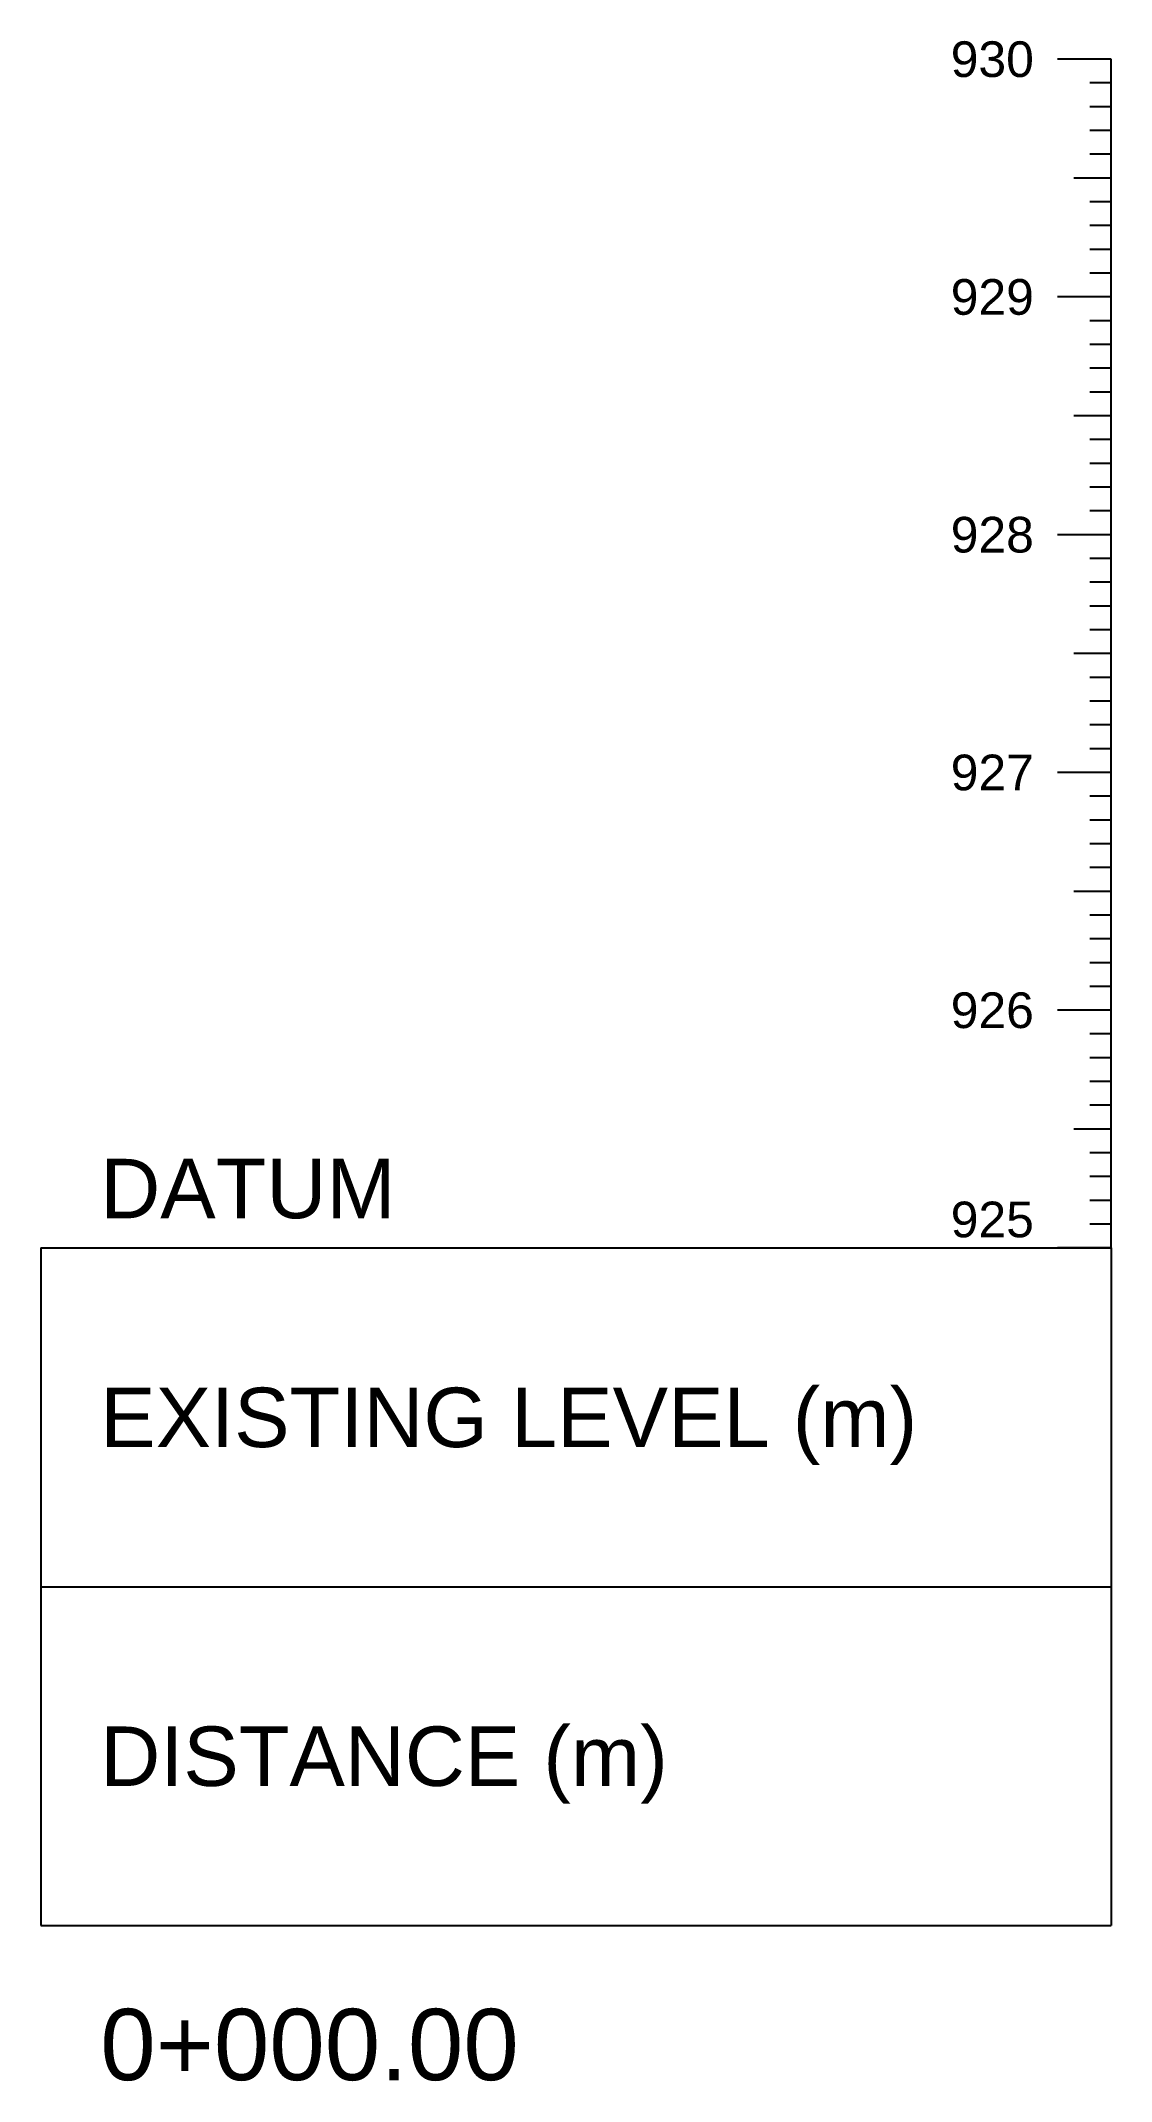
# Model space of a CAD drawing. Header units: millimetres. Extents: x 824502 to 1498685, y 1474633 to 1481826.
# Drawn here: x 1481420.3 to 1481465.3, y 1479703.4 to 1479789.2 of the extents above; entities that cross this region are included whole.
import ezdxf
from ezdxf.enums import TextEntityAlignment as Align

# ---------------------------------------------------------------- set-up
doc = ezdxf.new("R2010")
doc.units = ezdxf.units.MM
doc.layers.add('CS_Drawing', color=7, linetype='Continuous')
doc.styles.get("Standard").update_dxf_attribs({"font": 'arial.ttf'})

msp = doc.modelspace()

# ---------------------------------------------------------------- texts
at = {"layer": 'CS_Drawing'}
for s, p in [('930', (1481462.078, 1479788.465)), ('929', (1481462.078, 1479778.465)), ('928', (1481462.078, 1479768.465)), ('927', (1481462.078, 1479758.465)), ('926', (1481462.078, 1479748.465))]:
    msp.add_text(s, height=1.5, dxfattribs=at).set_placement(p, align=Align.MIDDLE_RIGHT)
for s, height, p in [('DATUM', 2.5, (1481422.828, 1479740.965)), ('EXISTING LEVEL (m)', 2.5, (1481422.828, 1479731.34)), ('DISTANCE (m)', 2.5, (1481422.828, 1479717.09)), ('0+000.00', 3, (1481422.828, 1479704.965))]:
    msp.add_text(s, height=height, dxfattribs=at).set_placement(p, align=Align.MIDDLE_LEFT)
msp.add_text('925', height=1.5, dxfattribs=at).set_placement((1481462.078, 1479738.915), align=Align.RIGHT)

# ---------------------------------------------------------------- linework, layer by layer
at = {"layer": 'CS_Drawing'}
for p, q in [((1481465.328, 1479788.465), (1481463.078, 1479788.465)), ((1481465.328, 1479788.465), (1481463.753, 1479788.465)), ((1481465.328, 1479788.465), (1481464.428, 1479788.465)), ((1481465.328, 1479738.465), (1481465.328, 1479788.465)), ((1481465.328, 1479787.465), (1481464.428, 1479787.465)), ((1481465.328, 1479786.465), (1481464.428, 1479786.465)), ((1481465.328, 1479785.465), (1481464.428, 1479785.465)), ((1481465.328, 1479784.465), (1481464.428, 1479784.465)), ((1481465.328, 1479783.465), (1481463.753, 1479783.465)), ((1481465.328, 1479783.465), (1481464.428, 1479783.465)), ((1481465.328, 1479782.465), (1481464.428, 1479782.465)), ((1481465.328, 1479781.465), (1481464.428, 1479781.465)), ((1481465.328, 1479780.465), (1481464.428, 1479780.465)), ((1481465.328, 1479779.465), (1481464.428, 1479779.465)), ((1481465.328, 1479778.465), (1481463.078, 1479778.465)), ((1481465.328, 1479778.465), (1481463.753, 1479778.465)), ((1481465.328, 1479778.465), (1481464.428, 1479778.465)), ((1481465.328, 1479777.465), (1481464.428, 1479777.465)), ((1481465.328, 1479776.465), (1481464.428, 1479776.465)), ((1481465.328, 1479775.465), (1481464.428, 1479775.465)), ((1481465.328, 1479774.465), (1481464.428, 1479774.465)), ((1481465.328, 1479773.465), (1481463.753, 1479773.465)), ((1481465.328, 1479773.465), (1481464.428, 1479773.465)), ((1481465.328, 1479772.465), (1481464.428, 1479772.465)), ((1481465.328, 1479771.465), (1481464.428, 1479771.465)), ((1481465.328, 1479770.465), (1481464.428, 1479770.465)), ((1481465.328, 1479769.465), (1481464.428, 1479769.465)), ((1481465.328, 1479768.465), (1481463.078, 1479768.465)), ((1481465.328, 1479768.465), (1481463.753, 1479768.465)), ((1481465.328, 1479768.465), (1481464.428, 1479768.465)), ((1481465.328, 1479767.465), (1481464.428, 1479767.465)), ((1481465.328, 1479766.465), (1481464.428, 1479766.465)), ((1481465.328, 1479765.465), (1481464.428, 1479765.465)), ((1481465.328, 1479764.465), (1481464.428, 1479764.465)), ((1481465.328, 1479763.465), (1481463.753, 1479763.465)), ((1481465.328, 1479763.465), (1481464.428, 1479763.465)), ((1481465.328, 1479762.465), (1481464.428, 1479762.465)), ((1481465.328, 1479761.465), (1481464.428, 1479761.465)), ((1481465.328, 1479760.465), (1481464.428, 1479760.465)), ((1481465.328, 1479759.465), (1481464.428, 1479759.465)), ((1481465.328, 1479758.465), (1481463.078, 1479758.465)), ((1481465.328, 1479758.465), (1481463.753, 1479758.465)), ((1481465.328, 1479758.465), (1481464.428, 1479758.465)), ((1481465.328, 1479757.465), (1481464.428, 1479757.465)), ((1481465.328, 1479756.465), (1481464.428, 1479756.465)), ((1481465.328, 1479755.465), (1481464.428, 1479755.465)), ((1481465.328, 1479754.465), (1481464.428, 1479754.465)), ((1481465.328, 1479753.465), (1481463.753, 1479753.465)), ((1481465.328, 1479753.465), (1481464.428, 1479753.465)), ((1481465.328, 1479752.465), (1481464.428, 1479752.465)), ((1481465.328, 1479751.465), (1481464.428, 1479751.465)), ((1481465.328, 1479750.465), (1481464.428, 1479750.465)), ((1481465.328, 1479749.465), (1481464.428, 1479749.465)), ((1481465.328, 1479748.465), (1481463.078, 1479748.465)), ((1481465.328, 1479748.465), (1481463.753, 1479748.465)), ((1481465.328, 1479748.465), (1481464.428, 1479748.465)), ((1481465.328, 1479747.465), (1481464.428, 1479747.465)), ((1481465.328, 1479746.465), (1481464.428, 1479746.465)), ((1481465.328, 1479745.465), (1481464.428, 1479745.465)), ((1481465.328, 1479744.465), (1481464.428, 1479744.465)), ((1481465.328, 1479743.465), (1481463.753, 1479743.465)), ((1481465.328, 1479743.465), (1481464.428, 1479743.465)), ((1481465.328, 1479742.465), (1481464.428, 1479742.465)), ((1481465.328, 1479741.465), (1481464.428, 1479741.465)), ((1481465.328, 1479740.465), (1481464.428, 1479740.465)), ((1481465.328, 1479739.465), (1481464.428, 1479739.465)), ((1481420.328, 1479738.465), (1481465.328, 1479738.465)), ((1481420.328, 1479738.465), (1481420.328, 1479709.965)), ((1481465.328, 1479738.465), (1481463.078, 1479738.465)), ((1481465.328, 1479738.465), (1481463.753, 1479738.465)), ((1481465.328, 1479738.465), (1481464.428, 1479738.465)), ((1481465.328, 1479738.465), (1481465.328, 1479709.965)), ((1481420.328, 1479724.215), (1481465.328, 1479724.215)), ((1481420.328, 1479709.965), (1481465.328, 1479709.965))]:
    msp.add_line(p, q, dxfattribs=at)

msp.set_redraw_order([(e.dxf.handle, doc.entitydb.next_handle()) for e in msp.query("TEXT MTEXT ATTDEF DIMENSION ARC_DIMENSION")])  # texts and dimensions are drawn at this point

doc.saveas('drawing.dxf')
